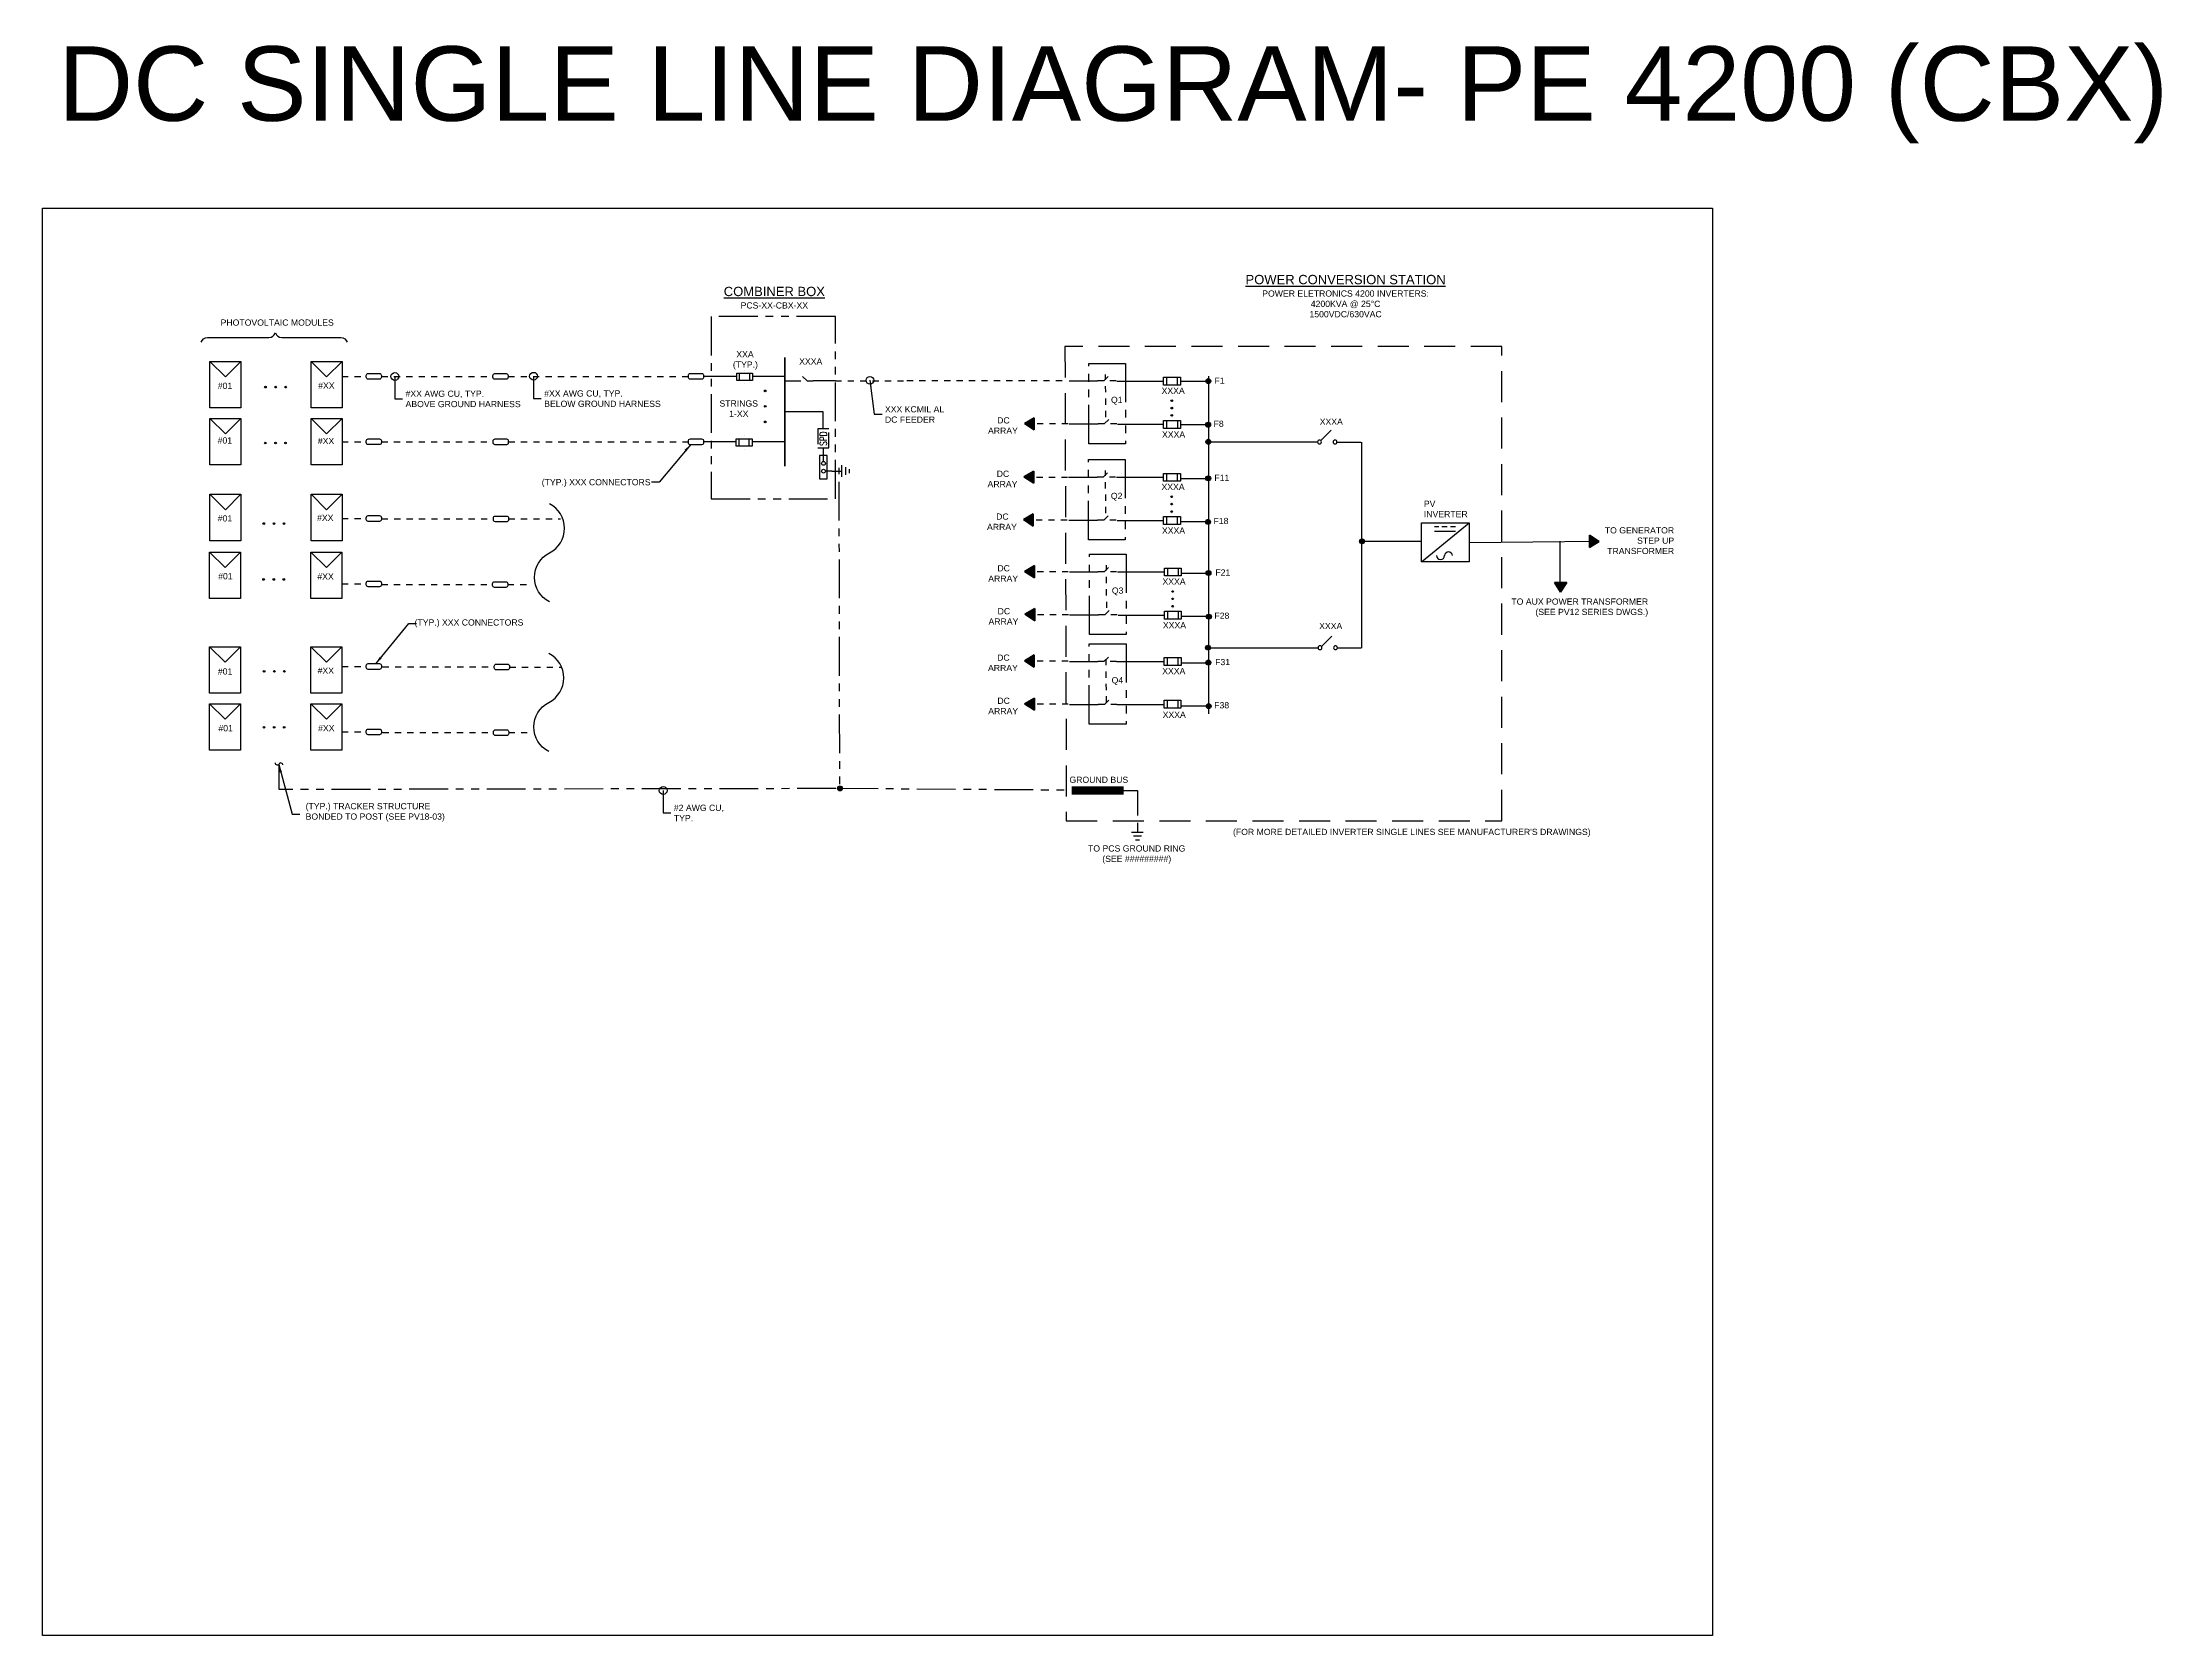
# Model space of a CAD drawing. Header units: feet. Extents: x -17 to 369, y -41 to 98.
# Drawn here: x 334.42 to 368.56, y -0.24 to 25.44 of the extents above; entities that cross this region are included whole.
import ezdxf

# ---------------------------------------------------------------- set-up
doc = ezdxf.new("R2010")
doc.units = ezdxf.units.FT
doc.header["$MEASUREMENT"] = 0
for name, pattern in [('DASHED', [0.75, 0.5, -0.25]), ('DASHED2', [0.375, 0.25, -0.125]), ('HIDDEN', [0.375, 0.25, -0.125]), ('HIDDEN4', [0.0935, 0.0625, -0.031]), ('PHANTOM2', [1.25, 0.625, -0.125, 0.125, -0.125, 0.125, -0.125])]:
    doc.linetypes.add(name, pattern=pattern)
for name, color, linetype in [('E-1LIN', 4, 'Continuous'), ('E-CABL', 133, 'HIDDEN4'), ('E-ELEC-BRDR', 171, 'DASHED2'), ('E-HARN-COMP', 8, 'Continuous'), ('E-HVMV-EQUP', 91, 'Continuous'), ('E-LV-BUS', 32, 'Continuous'), ('E-LV-EQUP', 211, 'Continuous'), ('E-PROD-COND-06F', 4, 'Continuous'), ('E-PROD-COND-06FC', 4, 'Continuous'), ('E-TEXT', 7, 'Continuous'), ('G-ANNO-TEXT', 1, 'Continuous')]:
    doc.layers.add(name, color=color, linetype=linetype)
doc.layers.add('G-TABL', color=7, linetype='Continuous', lineweight=40)
doc.layers.add('PV-PCS BOUNDARY', color=224, linetype='DASHED2', lineweight=90)
doc.styles.add('FSLR_Notes', font='Simplex.shx', dxfattribs={"width": 0.8, "height": 0.109375})
doc.styles.add('NEI-A', font='arial.ttf')
doc.styles.add('T10', font='romans.shx', dxfattribs={"height": 0.1})
doc.dimstyles.new('NEI-A', dxfattribs={"dimtxt": 0.1, "dimasz": 0.125, "dimexe": 0.0625, "dimexo": 0.0625, "dimgap": 0.0625, "dimtad": 0, "dimtih": 1, "dimtoh": 1, "dimdec": 4, "dimzin": 3, "dimdsep": 46, "dimlunit": 4, "dimtxsty": 'NEI-A', "dimcen": 0, "dimadec": 0, "dimazin": 0, "dimtfac": 0.75, "dimtdec": 4, "dimtofl": 0, "dimtmove": 0, "dimatfit": 3, "dimfxl": 1, "dimfrac": 1, "dimtolj": 1, "dimtzin": 0, "dimarcsym": 0})

msp = doc.modelspace()

# ---------------------------------------------------------------- texts
at = {"layer": 'Defpoints', "color": 1, "insert": (351.668, 23.816), "char_height": 1.2, "attachment_point": 8, "style": 'NEI-A'}
msp.add_mtext('DC SINGLE LINE DIAGRAM- PE 4200 (CBX)', dxfattribs=at)
at = {"layer": 'G-ANNO-TEXT', "char_height": 0.15, "attachment_point": 2, "style": 'NEI-A'}
for s, insert in [('{\\LPOWER CONVERSION STATION\\P\\H0.66667x;\\lPOWER ELETRONICS 4200 \\H1.00001x;INVERTERS:\\P4200KVA @ 25%%DC \\P1500VDC/630VAC}', (355.415, 21.693)), ('{\\LCOMBINER BOX\\P\\H0.66667x;\\lPCS-XX-CBX-XX}', (346.211, 21.501)), ("{\\H0.66667x;(FOR MORE DETAILED INVERTER SINGLE LINES SEE MANUFACTURER'S DRAWINGS)}", (356.482, 12.765))]:
    msp.add_mtext(s, dxfattribs=dict(at, insert=insert))
at = {"layer": 'G-ANNO-TEXT', "char_height": 0.1, "style": 'NEI-A'}
for s, insert, width, attachment_point in [('PHOTOVOLTAIC MODULES', (339.113, 20.924), 1.81785, 6), ('\\pi0.16436;XXA \\P\\pi0.10891;(TYP.)', (345.434, 20.316), 0.60786, 4), ('\\A1;XXXA', (346.611, 20.298), 1.3749, 4), ('\\A1;\\pi0.12608;#01 ', (337.118, 19.904), 0.45816, 4), ('\\A1;#XX ', (338.861, 19.909), 0.45816, 4), ('#XX AWG CU, TYP.\\PABOVE GROUND HARNESS', (340.269, 19.694), 1.95282, 4), ('#XX AWG CU, TYP.\\PBELOW GROUND HARNESS', (342.503, 19.698), 1.95282, 4), ('\\A1;\\pi0.14948;XXXA', (352.301, 19.825), 0.67126, 4), ('\\A1;F1', (353.303, 19.989), 0.67126, 4), ('\\A1;\\pi0.00869;STRINGS \\P\\pi0.16514;1-XX', (345.318, 19.537), 0.62475, 4), ('XXX KCMIL AL\\PDC FEEDER', (347.993, 19.443), 0.97551, 4), ('\\A1;Q1', (351.635, 19.665), 0.67126, 4), ('\\A1;\\pi0.02492;DC\\P\\pi-0.12245;ARRAY ', (349.776, 19.265), 0.23531, 4), ('\\A1;\\pi0.14948;XXXA', (352.308, 19.121), 0.67126, 4), ('\\A1;F8', (353.288, 19.293), 0.67126, 4), ('\\A1;XXXA', (354.998, 19.327), 0.67126, 4), ('\\A1;\\pi0.12608;#01 ', (337.115, 19.024), 0.45816, 4), ('\\A1;#XX ', (338.856, 19.016), 0.45816, 4), ('\\A1;\\pi0.02492;DC\\P\\pi-0.12245;ARRAY ', (349.769, 18.404), 0.23531, 4), ('\\A1;F11', (353.301, 18.422), 0.67126, 4), ('\\A1;(TYP.) XXX CONNECTORS', (344.217, 18.337), 2.14397, 6), ('\\A1;Q2', (351.633, 18.117), 0.67126, 4), ('\\A1;\\pi0.14948;XXXA', (352.299, 18.276), 0.67126, 4), ('\\A1;\\pi0.12608;#01 ', (337.117, 17.768), 0.45816, 4), ('\\A1;\\pi0.09821;#XX ', (338.745, 17.777), 0.45816, 4), ('\\A1;\\pi0.02492;DC\\P\\pi-0.12245;ARRAY ', (349.76, 17.714), 0.23531, 4), ('\\A1;F18', (353.287, 17.726), 0.67126, 4), ('\\A1;PV INVERTER', (356.676, 17.921), 0.70557, 4), ('\\A1;\\pi0.14948;XXXA', (352.307, 17.572), 0.67126, 4), ('TO GENERATOR STEP UP TRANSFORMER', (360.709, 17.409), 1.18112, 6), ('\\A1;\\pi0.12608;#01 ', (337.124, 16.836), 0.45816, 4), ('\\A1;\\pi0.09821;#XX ', (338.75, 16.831), 0.45816, 4), ('\\A1;\\pi0.02492;DC\\P\\pi-0.12245;ARRAY ', (349.78, 16.881), 0.23531, 4), ('\\A1;\\pi0.14948;XXXA', (352.315, 16.75), 0.67126, 4), ('\\A1;F21', (353.317, 16.896), 0.67126, 4), ('\\A1;Q3', (351.649, 16.591), 0.67126, 4), ('TO AUX POWER TRANSFORMER (SEE PV12 SERIES DWGS.)', (360.29, 16.329), 2.20346, 6), ('\\A1;(TYP.) XXX CONNECTORS', (342.168, 16.076), 2.14397, 6), ('\\A1;\\pi0.02492;DC\\P\\pi-0.12245;ARRAY ', (349.784, 16.189), 0.23531, 4), ('\\A1;\\pi0.14948;XXXA', (352.322, 16.046), 0.67126, 4), ('\\A1;F28', (353.302, 16.199), 0.67126, 4), ('\\A1;XXXA', (354.989, 16.034), 0.67126, 4), ('\\A1;\\pi0.02492;DC\\P\\pi-0.12245;ARRAY ', (349.776, 15.441), 0.23531, 4), ('\\A1;F31', (353.313, 15.452), 0.67126, 4), ('\\A1;\\pi0.12608;#01 ', (337.119, 15.301), 0.45816, 4), ('\\A1;\\pi0.09821;#XX ', (338.754, 15.314), 0.45816, 4), ('\\A1;Q4', (351.645, 15.147), 0.67126, 4), ('\\A1;\\pi0.14948;XXXA', (352.311, 15.307), 0.67126, 4), ('\\A1;\\pi0.02492;DC\\P\\pi-0.12245;ARRAY ', (349.78, 14.746), 0.23531, 4), ('\\A1;F38', (353.298, 14.756), 0.67126, 4), ('\\A1;\\pi0.12608;#01 ', (337.128, 14.386), 0.45816, 4), ('\\A1;#XX ', (338.86, 14.387), 0.45816, 4), ('\\A1;\\pi0.14948;XXXA', (352.318, 14.603), 0.67126, 4), ('\\A1;\\pi0.05081;GROUND BUS', (350.915, 13.555), 1.03381, 4), ('(TYP.) TRACKER STRUCTURE BONDED TO POST (SEE PV18-03)', (338.659, 13.031), 2.53409, 4), ('#2 AWG CU, TYP.', (344.592, 13.02), 0.98039, 4), ('\\A1;\\pi0.50753;TO PCS GROUND RING \\P\\pi0.73686;(SEE #########)', (350.758, 12.35), 2.57086, 4)]:
    msp.add_mtext(s, dxfattribs=dict(at, insert=insert, width=width, attachment_point=attachment_point))
at = {"layer": 'G-TABL', "insert": (346.946, 19.17), "char_height": 0.1094, "attachment_point": 3, "rotation": 90, "style": 'FSLR_Notes'}
msp.add_mtext_dynamic_manual_height_columns('SPD', width=0.02378, gutter_width=0.547, heights=[0], dxfattribs=at)

# ---------------------------------------------------------------- blocks, each defined once
blk = doc.blocks.new('1-LINE - FUSE')
at = {"layer": 'Defpoints', "color": 2}
for p, q in [((-0.114, 0.137), (-0.114, 0.137)), ((0.114, 0.137), (0.114, 0.137))]:
    blk.add_line(p, q, dxfattribs=at)
at = {"layer": 'E-HVMV-EQUP', "color": 0}
for p, q in [((-0.064, 0.223), (0.064, 0.223)), ((-0.064, 0.05), (0.064, 0.05))]:
    blk.add_line(p, q, dxfattribs=at)
blk.add_lwpolyline([(0.064, 0), (-0.064, 0), (-0.064, 0.273), (0.064, 0.273)], close=True, dxfattribs=at)
blk = doc.blocks.new('03')
at = {"linetype": 'Continuous'}
h = blk.add_hatch(color=256, dxfattribs=at)
h.dxf.hatch_style = 1
h.paths.add_polyline_path([(-0.04, 0, 1), (0.04, 0, 1)])
blk.add_circle((0, 0), 0.04, dxfattribs=at)
blk = doc.blocks.new('E-017')
blk.add_line((0.022, 0.053), (0.188, 0.219))
for centre in [(0, 0.281), (0, 0.031)]:
    blk.add_circle(centre, 0.0312)
blk = doc.blocks.new('E-005')
blk.add_line((-0.384, 0), (0.384, 0.625))
blk.add_lwpolyline([(0.384, 0), (-0.384, 0), (-0.384, 0.625), (0.384, 0.625)], close=True)
at = {"layer": 'E-TEXT'}
for p, q in [((-0.108, 0.564), (-0.177, 0.564)), ((0.163, 0.488), (-0.177, 0.488)), ((0.028, 0.564), (-0.056, 0.564)), ((0.163, 0.564), (0.082, 0.564))]:
    blk.add_line(p, q, dxfattribs=at)
for centre, start, end in [((-0.078, 0.098), 180, 0), ((0.05, 0.093), 4.1036, 175.8964)]:
    blk.add_arc(centre, 0.0642, start, end, dxfattribs=at)
blk = doc.blocks.new('E-015')
for p, q in [((0, 0), (0, -0.15625)), ((-0.09375, -0.15625), (0.09375, -0.15625)), ((-0.0625, -0.21875), (0.0625, -0.21875)), ((-0.03125, -0.28125), (0.03125, -0.28125))]:
    blk.add_line(p, q)
blk = doc.blocks.new('*U38')
at = {"layer": 'Defpoints', "color": 2}
for p, q in [((-0.137, 0.114), (-0.137, 0.114)), ((-0.137, -0.114), (-0.137, -0.114))]:
    blk.add_line(p, q, dxfattribs=at)
at = {"layer": 'E-HVMV-EQUP', "color": 0}
for p, q in [((-0.223, -0.064), (-0.223, 0.064)), ((-0.05, -0.064), (-0.05, 0.064))]:
    blk.add_line(p, q, dxfattribs=at)
blk.add_lwpolyline([(0, 0.064), (0, -0.064), (-0.273, -0.064), (-0.273, 0.064)], close=True, dxfattribs=at)
blk = doc.blocks.new('end break')
for centre, major_axis in [((0.016, 0.06), (-0.0162, -0.0604)), ((-0.016, -0.06), (0.0162, 0.0604))]:
    blk.add_ellipse(centre, major_axis=major_axis, ratio=0.75, start_param=3.141593, end_param=6.283185)
blk = doc.blocks.new('3-LINE - CONTINUATION SYMBOL')
at = {"layer": 'E-HVMV-EQUP', "color": 0}
blk.add_lwpolyline([(-0.1082, 0, -0.611301), (0, 0, 0.611301), (0.1082, 0)], format="xyb", dxfattribs=at)
blk = doc.blocks.new('ARROW')
h = blk.add_hatch()
h.set_pattern_fill('ANSI31', color=256)
h.paths.add_polyline_path([(0, 0), (-0.074, -0.114), (0.066, -0.114)])
h = blk.add_hatch(color=256)
h.dxf.hatch_style = 1
h.paths.add_polyline_path([(0, 0), (-0.074, -0.114), (0.066, -0.114)])
blk.add_lwpolyline([(0, 0), (-0.074, -0.114), (0.066, -0.114), (0, 0)], close=True)
blk = doc.blocks.new('1LIN-DISCONNECT')
at = {"color": 4, "linetype": 'Continuous'}
for points in [[(0, 0), (0, -0.1)], [(0.071, -0.129), (0, -0.2), (0, -0.3)]]:
    blk.add_lwpolyline(points, dxfattribs=at)

# ---------------------------------------------------------------- hatches: boundary and pattern name
at = {"layer": 'E-PROD-COND-06F'}
for points in [[(337.999, 19.884, -1), (338.025, 19.884, -1)], [(338.164, 19.884, -1), (338.19, 19.884, -1)], [(338.325, 19.884, -1), (338.352, 19.884, -1)], [(346.064, 19.837, 1), (346.064, 19.811, 1)], [(346.064, 19.587, 1), (346.064, 19.561, 1)], [(352.615, 19.652, -1), (352.615, 19.678, -1)], [(352.615, 19.533, -1), (352.615, 19.559, -1)], [(346.064, 19.337, 1), (346.064, 19.311, 1)], [(352.615, 19.414, -1), (352.615, 19.441, -1)], [(337.996, 18.983, -1), (338.022, 18.983, -1)], [(338.161, 18.983, -1), (338.187, 18.983, -1)], [(338.322, 18.983, -1), (338.348, 18.983, -1)], [(352.614, 18.103, -1), (352.614, 18.13, -1)], [(352.614, 17.985, -1), (352.614, 18.011, -1)], [(352.614, 17.866, -1), (352.614, 17.892, -1)], [(337.971, 17.685, -1), (337.998, 17.685, -1)], [(338.136, 17.685, -1), (338.163, 17.685, -1)], [(338.298, 17.685, -1), (338.324, 17.685, -1)], [(337.968, 16.784, -1), (337.994, 16.784, -1)], [(338.133, 16.784, -1), (338.159, 16.784, -1)], [(338.294, 16.784, -1), (338.321, 16.784, -1)], [(352.629, 16.577, -1), (352.629, 16.603, -1)], [(352.629, 16.458, -1), (352.629, 16.485, -1)], [(352.629, 16.34, -1), (352.629, 16.366, -1)], [(337.977, 15.302, -1), (338.003, 15.302, -1)], [(338.142, 15.302, -1), (338.168, 15.302, -1)], [(338.303, 15.302, -1), (338.329, 15.302, -1)], [(337.974, 14.401, -1), (338, 14.401, -1)], [(338.139, 14.401, -1), (338.165, 14.401, -1)], [(338.3, 14.401, -1), (338.326, 14.401, -1)]]:
    msp.add_hatch(color=7, dxfattribs=at).paths.add_polyline_path(points)

# ---------------------------------------------------------------- linework, layer by layer
for points in [[(334.418, 22.771), (361.327, 22.771), (361.327, -0.239), (334.418, -0.239)], [(347.063, 18.406), (347.063, 18.781), (346.938, 18.781), (346.938, 18.406)]]:
    msp.add_lwpolyline(points, close=True)
for centre in [(347.003, 18.655), (347.003, 18.53)]:
    msp.add_circle(centre, 0.0312)
at = {"layer": 'E-1LIN', "linetype": 'HIDDEN'}
msp.add_lwpolyline([(346.912, 19.214), (346.912, 18.903), (347.089, 18.903), (347.089, 19.214)], close=True, dxfattribs=at)
at = {"layer": 'E-1LIN', "linetype": 'HIDDEN', "flags": 128}
for points in [[(347.001, 18.687), (347.001, 18.903)], [(347.137, 18.531), (347.034, 18.53)]]:
    msp.add_lwpolyline(points, dxfattribs=at)
at = {"layer": 'E-CABL'}
msp.add_line((347.193, 19.986), (348.346, 19.986), dxfattribs=at)
at = {"layer": 'E-CABL', "flags": 128}
for points in [[(339.247, 20.058), (339.636, 20.058)], [(339.881, 20.058), (341.676, 20.058)], [(341.924, 20.058), (344.826, 20.058)], [(348.347, 19.989), (350.927, 19.989)], [(351.554, 19.401), (351.547, 20.086)], [(350.943, 19.291), (350.369, 19.291)], [(339.247, 19.004), (339.636, 19.004)], [(339.881, 19.004), (341.68, 19.004)], [(341.929, 19.003), (344.826, 19.002)], [(351.552, 17.852), (351.546, 18.538)], [(350.936, 18.43), (350.363, 18.43)], [(339.247, 17.766), (339.636, 17.766)], [(339.885, 17.762), (341.684, 17.762)], [(341.929, 17.76), (342.767, 17.76)], [(350.927, 17.74), (350.353, 17.74)], [(350.947, 16.907), (350.373, 16.907)], [(351.567, 16.326), (351.561, 17.012)], [(339.247, 16.712), (339.636, 16.712)], [(339.881, 16.703), (341.671, 16.703)], [(341.916, 16.701), (342.305, 16.701)], [(350.951, 16.216), (350.377, 16.216)], [(339.247, 15.381), (339.636, 15.381)], [(339.9, 15.375), (341.699, 15.375)], [(341.944, 15.373), (342.783, 15.373)], [(350.943, 15.468), (350.369, 15.468)], [(351.562, 14.801), (351.556, 15.487)], [(350.947, 14.773), (350.373, 14.773)], [(339.247, 14.327), (339.636, 14.327)], [(339.897, 14.317), (341.686, 14.317)], [(341.931, 14.315), (342.321, 14.315)]]:
    msp.add_lwpolyline(points, dxfattribs=at)
at = {"layer": 'E-ELEC-BRDR', "linetype": 'DASHED'}
msp.add_lwpolyline([(357.932, 12.894), (357.932, 20.538), (350.894, 20.538), (350.915, 12.894)], close=True, dxfattribs=at)
at = {"layer": 'E-HARN-COMP'}
for points in [[(339.668, 20.104), (339.849, 20.104, -0.414214), (339.881, 20.072), (339.881, 20.044, -0.414214), (339.849, 20.012), (339.668, 20.012, -0.414214), (339.636, 20.044), (339.636, 20.072, -0.414214)], [(341.708, 20.102), (341.889, 20.102, -0.414214), (341.921, 20.07), (341.921, 20.042, -0.414214), (341.889, 20.01), (341.708, 20.01, -0.414214), (341.676, 20.042), (341.676, 20.07, -0.414214)], [(344.859, 20.104), (345.039, 20.104, -0.414214), (345.071, 20.072), (345.071, 20.044, -0.414214), (345.039, 20.012), (344.859, 20.012, -0.414214), (344.826, 20.044), (344.826, 20.072, -0.414214)], [(339.668, 19.05), (339.849, 19.05, -0.414214), (339.881, 19.018), (339.881, 18.99, -0.414214), (339.849, 18.958), (339.668, 18.958, -0.414214), (339.636, 18.99), (339.636, 19.018, -0.414214)], [(341.712, 19.048), (341.893, 19.048, -0.414214), (341.925, 19.016), (341.925, 18.988, -0.414214), (341.893, 18.956), (341.712, 18.956, -0.414214), (341.68, 18.988), (341.68, 19.016, -0.414214)], [(344.859, 19.048), (345.039, 19.048, -0.414214), (345.072, 19.016), (345.072, 18.988, -0.414214), (345.039, 18.956), (344.859, 18.956, -0.414214), (344.826, 18.988), (344.826, 19.016, -0.414214)], [(339.668, 17.813), (339.849, 17.813, -0.414214), (339.881, 17.78), (339.881, 17.752, -0.414214), (339.849, 17.72), (339.668, 17.72, -0.414214), (339.636, 17.752), (339.636, 17.78, -0.414214)], [(341.716, 17.806), (341.896, 17.806, -0.414214), (341.929, 17.774), (341.929, 17.746, -0.414214), (341.896, 17.713), (341.716, 17.713, -0.414214), (341.684, 17.746), (341.684, 17.774, -0.414214)], [(339.668, 16.758), (339.849, 16.758, -0.414214), (339.881, 16.726), (339.881, 16.698, -0.414214), (339.849, 16.666), (339.668, 16.666, -0.414214), (339.636, 16.698), (339.636, 16.726, -0.414214)], [(341.703, 16.748), (341.883, 16.748, -0.414214), (341.916, 16.715), (341.916, 16.687, -0.414214), (341.883, 16.655), (341.703, 16.655, -0.414214), (341.671, 16.687), (341.671, 16.715, -0.414214)], [(339.668, 15.427), (339.849, 15.427, -0.414214), (339.881, 15.395), (339.881, 15.367, -0.414214), (339.849, 15.335), (339.668, 15.335, -0.414214), (339.636, 15.367), (339.636, 15.395, -0.414214)], [(341.731, 15.419), (341.912, 15.419, -0.414214), (341.944, 15.387), (341.944, 15.359, -0.414214), (341.912, 15.327), (341.731, 15.327, -0.414214), (341.699, 15.359), (341.699, 15.387, -0.414214)], [(339.668, 14.373), (339.849, 14.373, -0.414214), (339.881, 14.341), (339.881, 14.313, -0.414214), (339.849, 14.281), (339.668, 14.281, -0.414214), (339.636, 14.313), (339.636, 14.341, -0.414214)], [(341.718, 14.361), (341.899, 14.361, -0.414214), (341.931, 14.329), (341.931, 14.301, -0.414214), (341.899, 14.269), (341.718, 14.269, -0.414214), (341.686, 14.301), (341.686, 14.329, -0.414214)]]:
    msp.add_lwpolyline(points, format="xyb", close=True, dxfattribs=at)
at = {"layer": 'E-LV-BUS', "flags": 128}
for points in [[(350.96, 19.984), (351.418, 19.985)], [(351.728, 19.981), (352.481, 19.981)], [(352.755, 19.978), (353.203, 19.978)], [(353.205, 20.059), (353.205, 14.619)], [(350.961, 19.292), (351.427, 19.292)], [(351.739, 19.285), (352.482, 19.285)], [(352.755, 19.283), (353.203, 19.283)], [(353.194, 19.003), (354.967, 19.003)], [(355.275, 18.997), (355.663, 18.997)], [(355.67, 18.997), (355.67, 15.684)], [(350.953, 18.432), (351.41, 18.433)], [(351.726, 18.433), (352.48, 18.433)], [(352.753, 18.411), (353.202, 18.411)], [(350.954, 17.74), (351.419, 17.74)], [(351.737, 17.737), (352.48, 17.737)], [(352.754, 17.716), (353.202, 17.716)], [(355.68, 17.399), (356.639, 17.399)], [(357.407, 17.382), (359.458, 17.399)], [(358.866, 17.399), (358.866, 16.626)], [(350.968, 16.906), (351.425, 16.907)], [(351.742, 16.906), (352.495, 16.906)], [(352.769, 16.885), (353.217, 16.885)], [(350.969, 16.213), (351.435, 16.213)], [(351.753, 16.211), (352.495, 16.211)], [(352.769, 16.19), (353.217, 16.19)], [(350.964, 15.463), (351.422, 15.463)], [(351.722, 15.463), (352.492, 15.463)], [(352.765, 15.442), (353.213, 15.442)], [(353.198, 15.684), (354.972, 15.684)], [(355.285, 15.684), (355.671, 15.684)], [(350.965, 14.77), (351.431, 14.77)], [(351.731, 14.77), (352.492, 14.77)], [(352.765, 14.746), (353.213, 14.746)]]:
    msp.add_lwpolyline(points, dxfattribs=at)
at = {"layer": 'E-LV-EQUP', "flags": 128}
for points in [[(337.116, 20.298), (337.366, 20.048), (337.616, 20.298), (337.616, 19.548), (337.116, 19.548), (337.116, 20.298), (337.616, 20.298)], [(338.747, 20.298), (338.997, 20.048), (339.247, 20.298), (339.247, 19.548), (338.747, 19.548), (338.747, 20.298), (339.247, 20.298)], [(337.116, 19.379), (337.366, 19.129), (337.616, 19.379), (337.616, 18.629), (337.116, 18.629), (337.116, 19.379), (337.616, 19.379)], [(338.747, 19.379), (338.997, 19.129), (339.247, 19.379), (339.247, 18.629), (338.747, 18.629), (338.747, 19.379), (339.247, 19.379)], [(337.116, 18.157), (337.366, 17.907), (337.616, 18.157), (337.616, 17.407), (337.116, 17.407), (337.116, 18.157), (337.616, 18.157)], [(338.747, 18.157), (338.997, 17.907), (339.247, 18.157), (339.247, 17.407), (338.747, 17.407), (338.747, 18.157), (339.247, 18.157)], [(337.112, 17.225), (337.362, 16.975), (337.612, 17.225), (337.612, 16.475), (337.112, 16.475), (337.112, 17.225), (337.612, 17.225)], [(338.743, 17.225), (338.993, 16.975), (339.243, 17.225), (339.243, 16.475), (338.743, 16.475), (338.743, 17.225), (339.243, 17.225)], [(337.112, 15.699), (337.362, 15.449), (337.612, 15.699), (337.612, 14.949), (337.112, 14.949), (337.112, 15.699), (337.612, 15.699)], [(338.743, 15.699), (338.993, 15.449), (339.243, 15.699), (339.243, 14.949), (338.743, 14.949), (338.743, 15.699), (339.243, 15.699)], [(337.112, 14.78), (337.362, 14.53), (337.612, 14.78), (337.612, 14.03), (337.112, 14.03), (337.112, 14.78), (337.612, 14.78)], [(338.743, 14.78), (338.993, 14.53), (339.243, 14.78), (339.243, 14.03), (338.743, 14.03), (338.743, 14.78), (339.243, 14.78)]]:
    msp.add_lwpolyline(points, dxfattribs=at)
at = {"layer": 'E-LV-EQUP', "linetype": 'PHANTOM2', "flags": 128}
for points in [[(338.226, 13.801), (338.226, 13.403), (347.265, 13.419), (347.257, 17.968), (347.257, 18.585)], [(347.257, 13.419), (351.147, 13.391)], [(351.838, 13.382), (352.062, 13.382), (352.062, 12.863)]]:
    msp.add_lwpolyline(points, dxfattribs=at)
at = {"layer": 'E-PROD-COND-06F'}
for p, q in [((345.604, 20.058), (345.071, 20.058)), ((346.369, 20.058), (345.865, 20.058)), ((346.381, 19.987), (346.538, 19.987)), ((347.194, 19.987), (346.837, 19.987)), ((347, 19.484), (346.381, 19.484)), ((347, 19.214), (347, 19.484)), ((345.598, 19), (345.072, 19)), ((346.363, 19), (345.859, 19))]:
    msp.add_line(p, q, dxfattribs=at)
at = {"layer": 'E-PROD-COND-06F', "color": 8, "linetype": 'PHANTOM2'}
for points in [[(345.194, 21.02), (345.194, 18.085), (347.194, 18.085), (347.194, 21.02)], [(351.276, 20.267), (351.867, 20.267), (351.867, 18.972), (351.276, 18.972)], [(351.274, 18.718), (351.866, 18.718), (351.866, 17.424), (351.274, 17.424)], [(351.29, 17.192), (351.881, 17.192), (351.881, 15.897), (351.29, 15.897)], [(351.286, 15.749), (351.877, 15.749), (351.877, 14.454), (351.286, 14.454)]]:
    msp.add_lwpolyline(points, close=True, dxfattribs=at)
at = {"layer": 'E-PROD-COND-06F'}
for points, const_width in [([(346.381, 18.607), (346.381, 20.362)], 0.03), ([(351, 13.382), (351.838, 13.382)], 0.13)]:
    msp.add_lwpolyline(points, dxfattribs=dict(at, const_width=const_width))
at = {"layer": 'E-PROD-COND-06F', "color": 7}
for centre in [(338.012, 19.884), (338.177, 19.884), (338.338, 19.884), (346.064, 19.824), (346.064, 19.574), (352.615, 19.665), (352.615, 19.546), (346.064, 19.324), (352.615, 19.428), (338.009, 18.983), (338.174, 18.983), (338.335, 18.983), (352.614, 18.117), (352.614, 17.998), (352.614, 17.879), (337.985, 17.685), (338.149, 17.685), (338.311, 17.685), (337.981, 16.784), (338.146, 16.784), (338.307, 16.784), (352.629, 16.59), (352.629, 16.472), (352.629, 16.353), (337.99, 15.302), (338.155, 15.302), (338.316, 15.302), (337.987, 14.401), (338.152, 14.401), (338.313, 14.401)]:
    msp.add_circle(centre, 0.0131, dxfattribs=at)
at = {"layer": 'G-ANNO-TEXT', "flags": 128}
msp.add_lwpolyline([(336.976, 20.608, -0.298343), (337.079, 20.684), (338.068, 20.684, 0.298343), (338.171, 20.759, 0.298343), (338.274, 20.684), (339.227, 20.684, -0.298343), (339.329, 20.608)], format="xyb", dxfattribs=at)

# ---------------------------------------------------------------- block references
at = {"xscale": 7.308600585754728, "yscale": 7.308600585754728, "zscale": 7.308600585754728, "rotation": 89.99999999999997}
for p in [(342.588, 17.213), (342.578, 14.802)]:
    msp.add_blockref('3-LINE - CONTINUATION SYMBOL', p, dxfattribs=at)
at = {"layer": 'E-1LIN', "rotation": 90}
msp.add_blockref('1LIN-DISCONNECT', (346.538, 19.987), dxfattribs=at)
at = {"layer": 'E-1LIN', "xscale": -1}
for name, p, rotation in [('1LIN-DISCONNECT', (351.718, 19.985), 270), ('1LIN-DISCONNECT', (351.727, 19.292), 270), ('E-015', (347.137, 18.531), 90), ('1LIN-DISCONNECT', (351.71, 18.433), 270), ('1LIN-DISCONNECT', (351.719, 17.74), 270), ('1LIN-DISCONNECT', (351.725, 16.907), 270), ('1LIN-DISCONNECT', (351.735, 16.213), 270), ('1LIN-DISCONNECT', (351.722, 15.463), 270), ('1LIN-DISCONNECT', (351.731, 14.77), 270)]:
    msp.add_blockref(name, p, dxfattribs=dict(at, rotation=rotation))
at = {"layer": 'E-1LIN'}
msp.add_blockref('E-005', (357.023, 17.07), dxfattribs=at)
at = {"layer": 'E-1LIN', "xscale": -1}
msp.add_blockref('E-015', (352.062, 12.863), dxfattribs=at)
at = {"layer": 'E-HVMV-EQUP', "xscale": 0.9394612112319507, "yscale": 0.9394612112319507, "zscale": 0.9394612112319507}
for p in [(345.861, 20.049), (345.855, 18.991)]:
    msp.add_blockref('*U38', p, dxfattribs=at)
at = {"layer": 'E-HVMV-EQUP', "zscale": 2, "rotation": 270}
for p in [(353.203, 19.981), (353.199, 19.278), (353.203, 19.003), (353.202, 18.414), (353.198, 17.711), (355.68, 17.399), (353.207, 16.888), (353.213, 16.184), (353.198, 15.684), (353.204, 15.444), (353.209, 14.741), (347.269, 13.416)]:
    msp.add_blockref('03', p, dxfattribs=at)
at = {"layer": 'E-LV-EQUP', "rotation": 270}
for p in [(352.481, 19.978), (352.482, 19.283), (352.48, 18.43), (352.48, 17.735), (352.495, 16.904), (352.495, 16.208), (352.491, 15.461), (352.49, 14.775)]:
    msp.add_blockref('1-LINE - FUSE', p, dxfattribs=at)
at = {"layer": 'E-LV-EQUP', "xscale": 0.5000000033, "yscale": 0.5000000033, "zscale": 0.5000000033, "rotation": 90}
msp.add_blockref('end break', (338.231, 13.81), dxfattribs=at)
at = {"layer": 'E-PROD-COND-06FC', "xscale": -1, "rotation": 270}
for p in [(354.964, 19), (354.972, 15.684)]:
    msp.add_blockref('E-017', p, dxfattribs=at)
at = {"layer": 'PV-PCS BOUNDARY', "xscale": 1.39854621569094, "yscale": 1.39854621569094, "zscale": 1.39854621569094}
for p, rotation in [((350.24, 19.299), 89.99999999999999), ((350.233, 18.438), 89.99999999999999), ((350.223, 17.748), 89.99999999999999), ((359.502, 17.394), 270), ((350.244, 16.915), 89.99999999999999), ((358.876, 16.577), 180), ((350.248, 16.223), 89.99999999999999), ((350.24, 15.475), 89.99999999999999), ((350.244, 14.78), 89.99999999999999)]:
    msp.add_blockref('ARROW', p, dxfattribs=dict(at, rotation=rotation))

msp.set_redraw_order([(e.dxf.handle, doc.entitydb.next_handle()) for e in msp.query("TEXT MTEXT ATTDEF DIMENSION ARC_DIMENSION")])  # texts and dimensions are drawn at this point

# ---------------------------------------------------------------- leaders
at = {"layer": 'G-ANNO-TEXT', "annotation_type": 0, "has_hookline": 1}
for points, override, hookline_direction, text_width in [([(340.097, 20.056), (340.097, 19.696), (340.222, 19.696)], {"dimgap": 0.046875, "dimtad": 0, "dimtxsty": 'T10', "dimldrblk": 'DotBlank'}, 0, 1.848), ([(342.331, 20.06), (342.331, 19.699), (342.456, 19.699)], {"dimgap": 0.046875, "dimtad": 0, "dimtxsty": 'T10', "dimldrblk": 'DotBlank'}, 0, 1.861), ([(347.751, 19.994), (347.821, 19.446), (347.946, 19.446)], {"dimgap": 0.046875, "dimtad": 0, "dimtxsty": 'T10', "dimldrblk": 'DotBlank'}, 0, 0.949), ([(344.859, 18.956), (344.355, 18.353), (344.23, 18.353)], {"dimgap": 0.046875, "dimtad": 0}, 1, 1.738), ([(339.788, 15.426), (340.321, 16.072), (340.446, 16.072)], {"dimgap": 0.046875, "dimtad": 0}, 0, 1.738), ([(338.226, 13.801), (338.441, 13.001), (338.566, 13.001)], {"dimgap": 0.046875, "dimtad": 0, "dimtxsty": 'T10'}, 0, 2.228), ([(344.42, 13.382), (344.42, 13.022), (344.545, 13.022)], {"dimgap": 0.046875, "dimtad": 0, "dimtxsty": 'T10', "dimldrblk": 'DotBlank'}, 0, 0.793)]:
    msp.add_leader(points, dimstyle='NEI-A', override=override, dxfattribs=dict(at, hookline_direction=hookline_direction, text_width=text_width))

doc.saveas('drawing.dxf')
